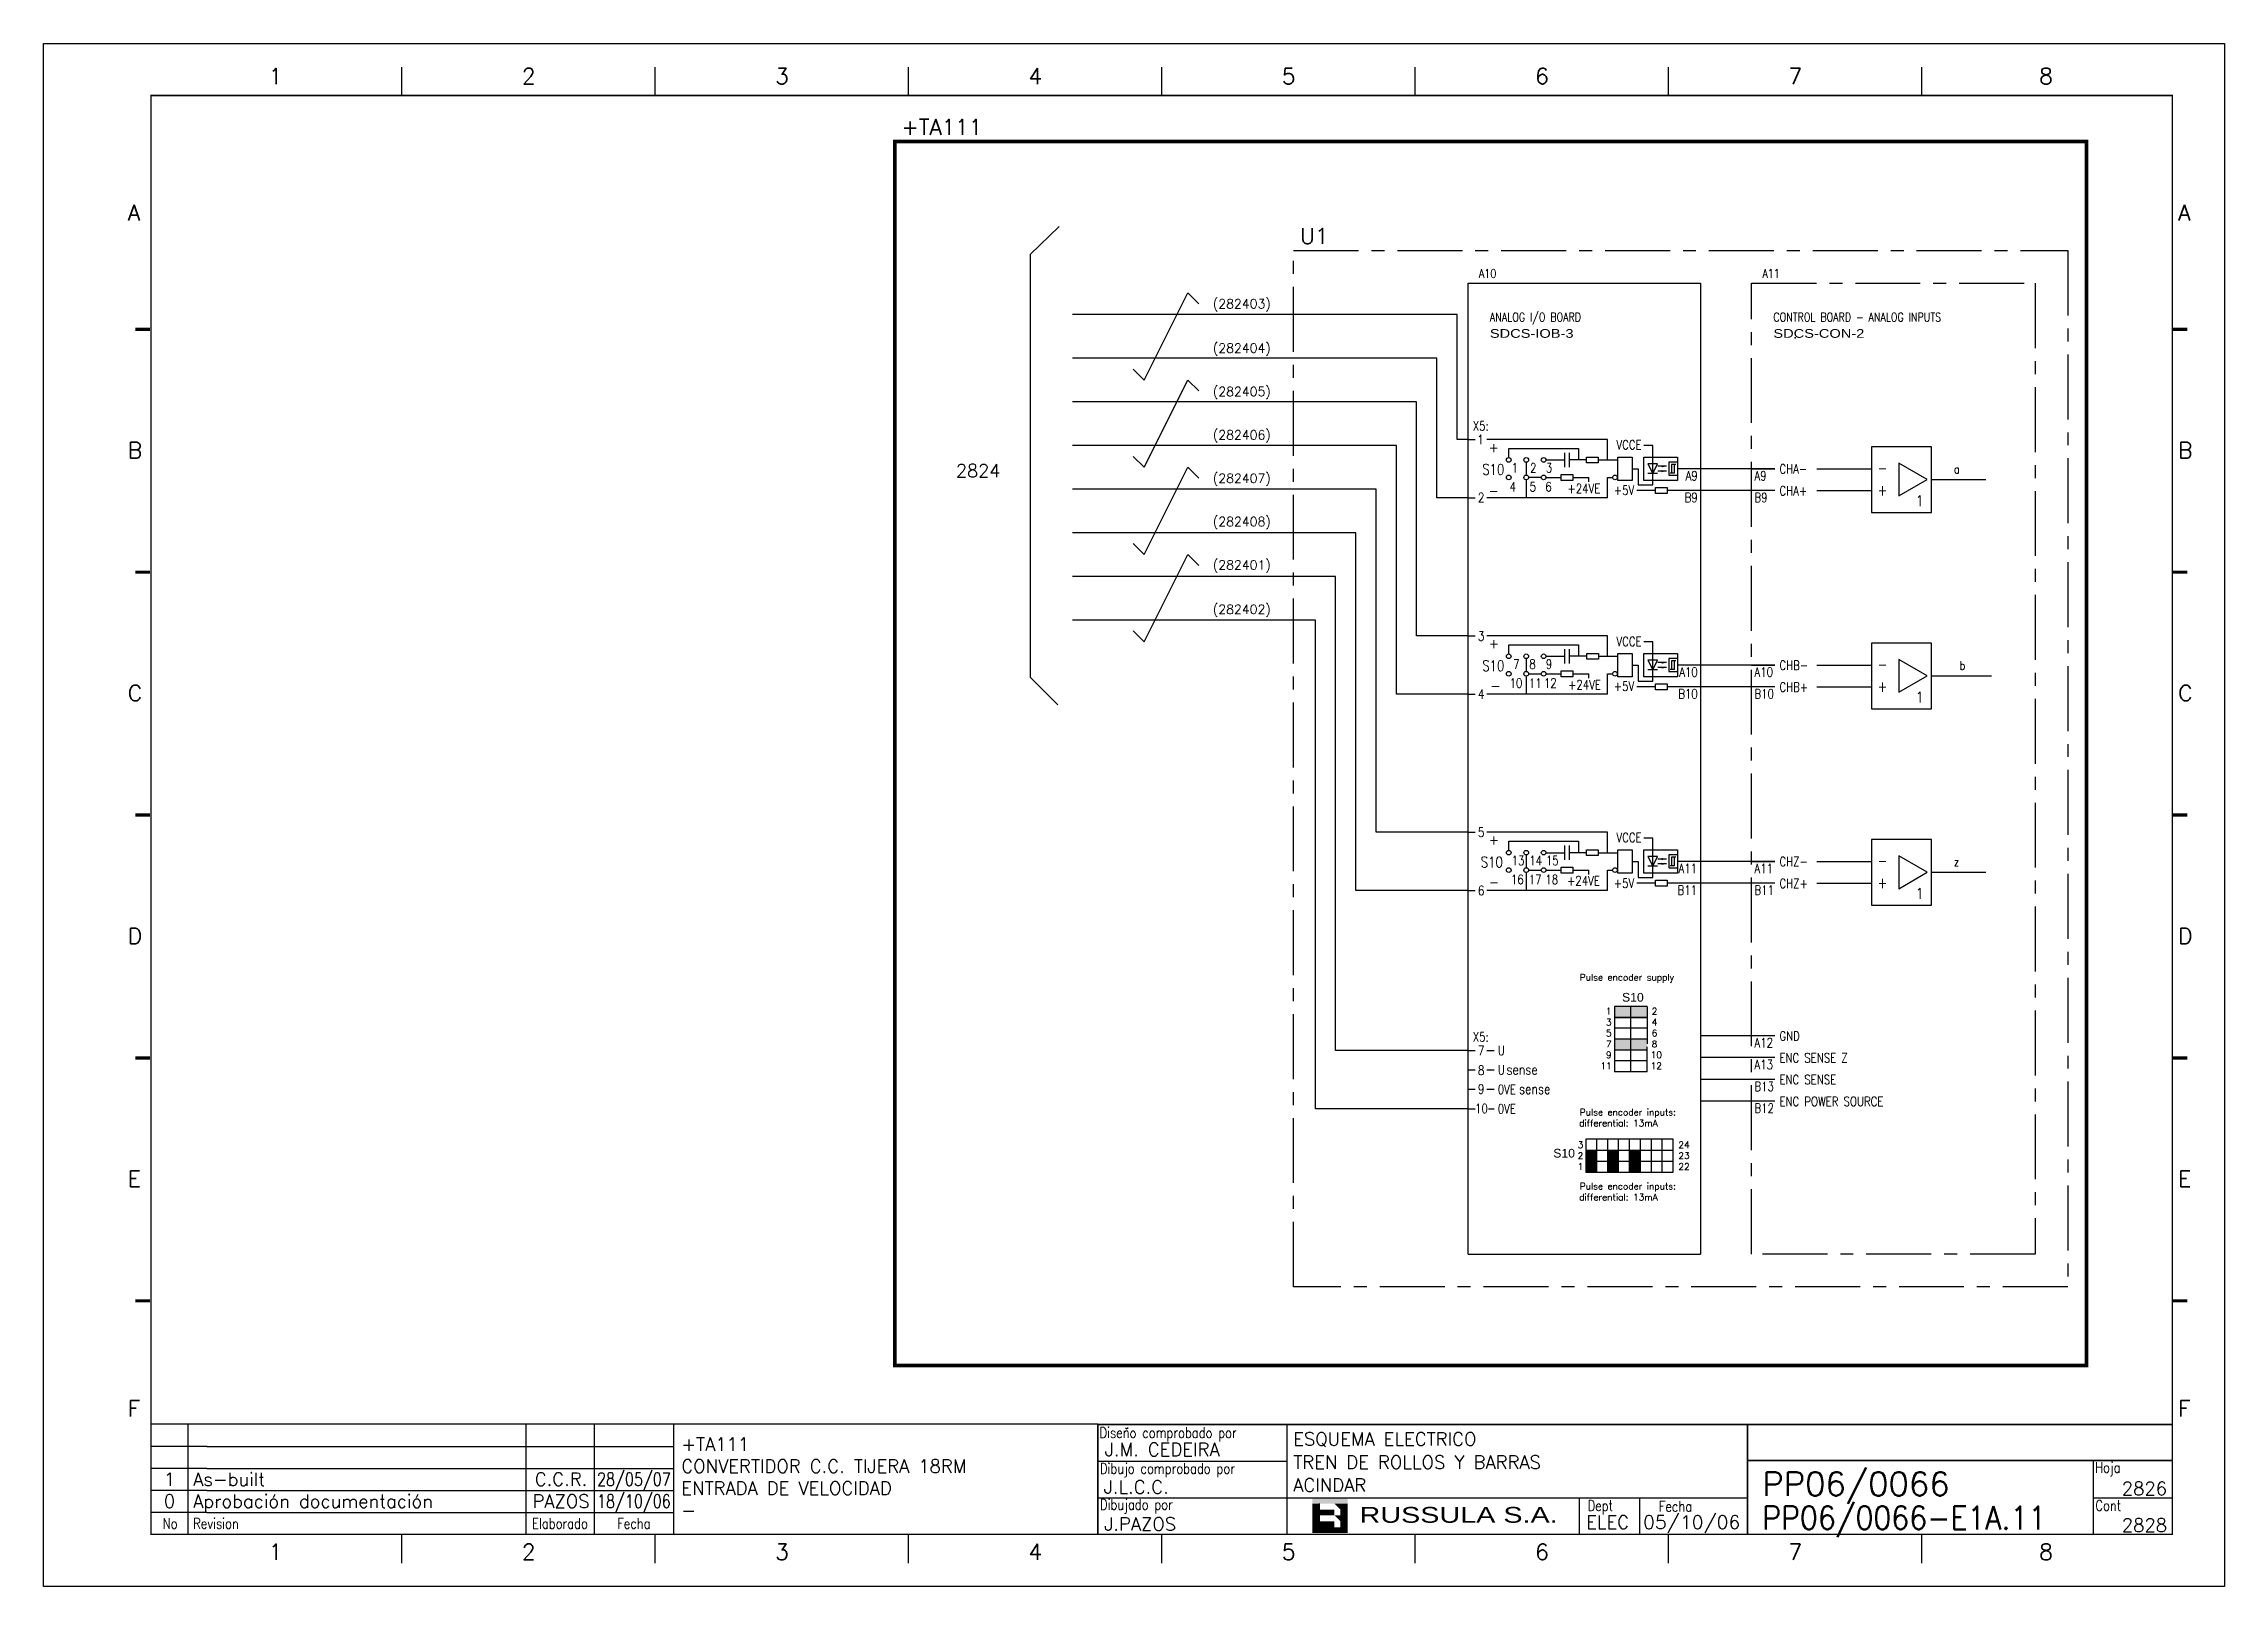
# Model space of a CAD drawing. Extents: x -4 to 416, y -4762 to 287.
# Drawn here: x -3.7 to 416.3, y -3871.2 to -3574.2 of the extents above; entities that cross this region are included whole.
import ezdxf
from ezdxf.enums import TextEntityAlignment as Align

# ---------------------------------------------------------------- set-up
doc = ezdxf.new("R2010")
doc.units = 0
doc.header["$LTSCALE"] = 10
doc.header["$MEASUREMENT"] = 0
doc.linetypes.add('CENTER', pattern=[2, 1.25, -0.25, 0.25, -0.25])
doc.linetypes.add('DASHDOT', pattern=[1, 0.5, -0.25, 0, -0.25])
for name, color, linetype in [('1', 7, 'CONTINUOUS'), ('10', 5, 'CONTINUOUS'), ('2', 7, 'CONTINUOUS'), ('25', 3, 'CONTINUOUS'), ('25PK', 4, 'CENTER'), ('35', 2, 'CONTINUOUS'), ('DIBUJO', 7, 'CONTINUOUS'), ('NODE', 7, 'CONTINUOUS')]:
    doc.layers.add(name, color=color, linetype=linetype)
doc.styles.add('ABBSTYLE', font='ROMANS.SHX', dxfattribs={"width": 0.8})
doc.styles.add('HELV', font='HELVBLD.SHX', dxfattribs={"width": 1.2})
doc.styles.add('HELVETICA', font='HELV.SHX')
doc.styles.add('LABEL', font='SIMPLEX', dxfattribs={"width": 0.8, "height": 4})
doc.styles.add('ROMANS', font='romans')
doc.styles.get("Standard").update_dxf_attribs({"font": 'simplex'})

msp = doc.modelspace()

# ---------------------------------------------------------------- texts
at = {"layer": '2', "color": 6}
for s, height, p in [('+TA111', 3.024, (161.52, -3591.81)), ('U1', 3.024, (238.32, -3612.81)), ('(282403)', 1.764, (221.5, -3625.2)), ('(282404)', 1.764, (221.5, -3633.74)), ('(282405)', 1.764, (221.5, -3642.09)), ('(282406)', 1.764, (221.5, -3650.44)), ('(282407)', 1.764, (221.5, -3658.79)), ('(282408)', 1.764, (221.5, -3667.13)), ('(282401)', 1.764, (221.5, -3675.48)), ('(282402)', 1.764, (221.5, -3684.02))]:
    msp.add_text(s, height=height, dxfattribs=at).set_placement(p)
at = {"layer": '2', "color": 7}
for s, height, style, p in [('Pulse encoder supply', 1.26, 'ROMANS', (292.17, -3754.62)), ('S10', 1.68, 'HELV', (300.32, -3758.67)), ('Pulse encoder inputs:', 1.26, 'ROMANS', (292.17, -3780.58)), ('differential: 13mA', 1.26, 'ROMANS', (292.06, -3782.68)), ('S10', 1.68, 'HELV', (287.08, -3788.69)), ('differential: 13mA', 1.26, 'ROMANS', (292.06, -3796.93)), ('Pulse encoder inputs:', 1.26, 'ROMANS', (292.17, -3794.83))]:
    msp.add_text(s, height=height, dxfattribs=dict(at, style=style)).set_placement(p)
at = {"layer": '2', "color": 7, "style": 'ROMANS'}
for s, p in [('3', (297.75, -3762.62)), ('1', (297.75, -3760.52)), ('2', (306.57, -3760.52)), ('4', (306.57, -3762.62)), ('5', (297.75, -3764.72)), ('7', (297.75, -3766.82)), ('8', (306.57, -3766.82)), ('6', (306.57, -3764.72)), ('11', (297.24, -3771.02)), ('9', (297.75, -3768.92)), ('10', (306.91, -3768.92)), ('12', (306.91, -3771.02)), ('3', (292.31, -3786.22)), ('2', (292.31, -3788.32)), ('24', (312.26, -3786.22)), ('23', (312.26, -3788.32)), ('1', (292.31, -3790.42)), ('22', (312.26, -3790.42))]:
    msp.add_text(s, height=1.26, dxfattribs=at).set_placement(p, align=Align.MIDDLE)
at = {"layer": '2', "color": 7, "insert": (172.03, -3655.21), "char_height": 2.5, "width": 15.52, "attachment_point": 1, "style": 'ROMANS'}
msp.add_mtext('{\\C1;2824}', dxfattribs=at)
at = {"layer": '25'}
for s, height, style, width, p in [('A10', 1.68, 'ABBSTYLE', 0.8, (272.76, -3619.32)), ('A11', 1.68, 'ABBSTYLE', 0.8, (327.36, -3619.32)), ('ANALOG I/O BOARD', 1.68, 'ABBSTYLE', 0.8, (274.86, -3627.72)), ('CONTROL BOARD - ANALOG INPUTS', 1.68, 'ABBSTYLE', 0.8, (329.46, -3627.72)), ('SDCS-IOB-3', 1.68, 'HELV', 1.2, (274.86, -3630.87)), ('SDCS-CON-2', 1.68, 'HELV', 1.2, (329.46, -3630.87)), ('S10', 2.061, 'ABBSTYLE', 0.8, (273.4, -3657.23)), ('1', 1.79, 'ABBSTYLE', 0.8, (279.06, -3656.79)), ('2', 1.79, 'ABBSTYLE', 0.8, (282.61, -3656.79)), ('3', 1.79, 'ABBSTYLE', 0.8, (285.64, -3656.79)), ('A9', 1.792, 'ABBSTYLE', 0.8, (325.82, -3658.31)), ('CHA-', 1.792, 'ABBSTYLE', 0.8, (330.63, -3657.01)), ('a', 1.68, 'ABBSTYLE', 0.8, (364.27, -3657)), ('4', 1.79, 'ABBSTYLE', 0.8, (278.65, -3660.43)), ('5', 1.79, 'ABBSTYLE', 0.8, (282.52, -3660.43)), ('6', 1.79, 'ABBSTYLE', 0.8, (285.55, -3660.43)), ('+24VE', 1.792, 'ABBSTYLE', 0.8, (289.81, -3660.77)), ('B9', 1.792, 'ABBSTYLE', 0.8, (325.82, -3662.51)), ('CHA+', 1.792, 'ABBSTYLE', 0.8, (330.63, -3661.21)), ('S10', 2.061, 'ABBSTYLE', 0.8, (273.4, -3695.03)), ('7', 1.79, 'ABBSTYLE', 0.8, (279.34, -3694.59)), ('8', 1.79, 'ABBSTYLE', 0.8, (282.46, -3694.59)), ('9', 1.79, 'ABBSTYLE', 0.8, (285.64, -3694.59)), ('A10', 1.792, 'ABBSTYLE', 0.8, (325.82, -3696.11)), ('CHB-', 1.792, 'ABBSTYLE', 0.8, (330.63, -3694.81)), ('b', 1.68, 'ABBSTYLE', 0.8, (365.32, -3694.8)), ('10', 1.792, 'ABBSTYLE', 0.8, (278.65, -3698.23)), ('11', 1.792, 'ABBSTYLE', 0.8, (282.36, -3698.23)), ('12', 1.792, 'ABBSTYLE', 0.8, (285.27, -3698.23)), ('+24VE', 1.792, 'ABBSTYLE', 0.8, (289.93, -3698.55)), ('B10', 1.792, 'ABBSTYLE', 0.8, (325.82, -3700.31)), ('CHB+', 1.792, 'ABBSTYLE', 0.8, (330.63, -3699.01)), ('S10', 2.061, 'ABBSTYLE', 0.8, (273.12, -3732.83)), ('13', 1.792, 'ABBSTYLE', 0.8, (279.06, -3732.39)), ('14', 1.792, 'ABBSTYLE', 0.8, (282.46, -3732.39)), ('15', 1.792, 'ABBSTYLE', 0.8, (285.64, -3732.39)), ('A11', 1.792, 'ABBSTYLE', 0.8, (325.82, -3733.91)), ('CHZ-', 1.792, 'ABBSTYLE', 0.8, (330.63, -3732.61)), ('z', 1.68, 'ABBSTYLE', 0.8, (364.27, -3732.6)), ('16', 1.792, 'ABBSTYLE', 0.8, (278.93, -3736.03)), ('17', 1.792, 'ABBSTYLE', 0.8, (282.36, -3736.03)), ('18', 1.792, 'ABBSTYLE', 0.8, (285.55, -3736.03)), ('+24VE', 1.792, 'ABBSTYLE', 0.8, (289.73, -3736.28)), ('B11', 1.792, 'ABBSTYLE', 0.8, (325.82, -3738.11)), ('CHZ+', 1.792, 'ABBSTYLE', 0.8, (330.63, -3736.81)), ('U', 1.79, 'ABBSTYLE', 0.8, (276.38, -3768.99)), ('A12', 1.792, 'ABBSTYLE', 0.8, (325.82, -3767.48)), ('GND', 1.792, 'ABBSTYLE', 0.8, (330.63, -3766.18)), ('U', 1.79, 'ABBSTYLE', 0.8, (276.38, -3772.72)), ('sense', 1.971, 'ABBSTYLE', 0.8, (278.06, -3772.72)), ('A13', 1.792, 'ABBSTYLE', 0.8, (325.82, -3771.68)), ('ENC SENSE Z', 1.792, 'ABBSTYLE', 0.8, (330.63, -3770.38)), ('0VE', 1.792, 'ABBSTYLE', 0.8, (276.38, -3776.46)), ('sense', 1.971, 'ABBSTYLE', 0.8, (280.49, -3776.46)), ('B13', 1.792, 'ABBSTYLE', 0.8, (325.82, -3775.88)), ('ENC SENSE', 1.792, 'ABBSTYLE', 0.8, (330.63, -3774.58)), ('0VE', 1.792, 'ABBSTYLE', 0.8, (276.38, -3780.2)), ('B12', 1.792, 'ABBSTYLE', 0.8, (325.82, -3780.08)), ('ENC POWER SOURCE', 1.792, 'ABBSTYLE', 0.8, (330.63, -3778.78))]:
    msp.add_text(s, height=height, dxfattribs=dict(at, style=style, width=width)).set_placement(p)
at = {"layer": '25', "style": 'ABBSTYLE', "width": 0.8}
for s, p in [('X5:', (274.64, -3648.73)), ('VCCE', (304.09, -3652.36)), ('A9', (314.9, -3658.31)), ('+5V', (302.67, -3661.11)), ('B9', (314.9, -3662.51)), ('VCCE', (304.09, -3690.24)), ('A10', (314.9, -3696.11)), ('+5V', (302.67, -3698.85)), ('B10', (314.9, -3700.31)), ('VCCE', (304.09, -3727.96)), ('A11', (314.76, -3733.91)), ('+5V', (302.67, -3736.77)), ('B11', (314.76, -3738.11)), ('X5:', (274.64, -3766.35))]:
    msp.add_text(s, height=1.792, dxfattribs=at).set_placement(p, align=Align.RIGHT)
for s, height, p in [('1', 1.79, (273.04, -3651.37)), ('2', 1.79, (273.18, -3662.5)), ('3', 1.79, (273.18, -3689.19)), ('4', 1.79, (273.18, -3700.35)), ('5', 1.79, (273.18, -3726.95)), ('6', 1.79, (273.18, -3738.16)), ('7', 1.79, (273.18, -3768.99)), ('8', 1.79, (273.18, -3772.77)), ('9', 1.79, (273.18, -3776.39)), ('10', 1.792, (273.24, -3780.13))]:
    msp.add_text(s, height=height, dxfattribs=at).set_placement(p, align=Align.CENTER)
at = {"layer": '25', "style": 'ABBSTYLE'}
for s, p in [('+', (274.6, -3652.89)), ('-', (274.6, -3661.23)), ('+', (274.66, -3690.63)), ('-', (274.94, -3698.75)), ('+', (274.65, -3728.43)), ('-', (274.65, -3736.55))]:
    msp.add_text(s, height=1.79, dxfattribs=at).set_placement(p)
at = {"layer": '25', "color": 7, "style": 'ABBSTYLE', "width": 0.8}
for s, p in [('-', (349.57, -3657)), ('+', (349.57, -3661.2)), ('1', (356.92, -3663.3)), ('-', (349.57, -3694.8)), ('+', (349.57, -3699)), ('1', (356.92, -3701.1)), ('-', (349.57, -3732.6)), ('+', (349.57, -3736.8)), ('1', (356.92, -3738.9))]:
    msp.add_text(s, height=2.1, dxfattribs=at).set_placement(p)

# ---------------------------------------------------------------- blocks, each defined once
blk = doc.blocks.new('NOD', base_point=(237.5, 170))
at = {"layer": 'NODE'}
blk.add_point((237.5, 170), dxfattribs=at)
blk = doc.blocks.new('newcajec')
at = {"layer": '1'}
for p, q in [((179.4, 20.85), (0.13, 20.85)), ((7, 20.85), (7, 0)), ((71, 20.85), (71, 0)), ((84, 20.85), (84, 0.09)), ((99, 20.85), (99, 0)), ((215.2, 20.8), (215.2, 0)), ((10.6, 16.64), (0, 16.64)), ((10.6, 16.64), (99, 16.64)), ((184.64, 20.18), (184.81, 20.01)), ((184.81, 20.01), (185.18, 20.25)), ((10.6, 12.48), (0, 12.48)), ((10.6, 12.48), (99, 12.48)), ((179.4, 13.87), (215.2, 13.87)), ((368, 14.06), (368, 0)), ((10.6, 8.32), (0, 8.32)), ((10.6, 8.32), (99, 8.32)), ((10.6, 4.16), (0, 4.16)), ((10.6, 4.16), (99, 4.16)), ((179.4, 6.93), (267.63, 6.93)), ((267.63, 6.93), (302.5, 6.93)), ((270.63, 6.91), (270.63, 0)), ((282.07, 6.93), (282.07, 0)), ((368, 6.93), (383, 6.93))]:
    blk.add_line(p, q, dxfattribs=at)
for points in [[(47.5, 272.5, 0.3, 0.3, 0), (47.5, 277.91, 0.3, 0.3, 0)], [(95.5, 272.5, 0.3, 0.3, 0), (95.5, 277.91, 0.3, 0.3, 0)], [(143.5, 272.5, 0.3, 0.3, 0), (143.5, 277.91, 0.3, 0.3, 0)], [(191.5, 272.5, 0.3, 0.3, 0), (191.5, 277.91, 0.3, 0.3, 0)], [(239.5, 272.5, 0.3, 0.3, 0), (239.5, 277.91, 0.3, 0.3, 0)], [(287.5, 272.5, 0.3, 0.3, 0), (287.5, 277.91, 0.3, 0.3, 0)], [(335.5, 272.5, 0.3, 0.3, 0), (335.5, 277.91, 0.3, 0.3, 0)], [(-2.99, 228.23, 0.6, 0.6, 0), (-0.18, 228.23, 0.6, 0.6, 0)], [(383.01, 228.23, 0.6, 0.6, 0), (385.82, 228.23, 0.6, 0.6, 0)], [(-2.99, 182.23, 0.6, 0.6, 0), (-0.18, 182.23, 0.6, 0.6, 0)], [(383.01, 182.23, 0.6, 0.6, 0), (385.82, 182.23, 0.6, 0.6, 0)], [(-2.99, 136.23, 0.6, 0.6, 0), (-0.18, 136.23, 0.6, 0.6, 0)], [(383.01, 136.23, 0.6, 0.6, 0), (385.82, 136.23, 0.6, 0.6, 0)], [(-2.99, 90.23, 0.6, 0.6, 0), (-0.18, 90.23, 0.6, 0.6, 0)], [(383.01, 90.23, 0.6, 0.6, 0), (385.82, 90.23, 0.6, 0.6, 0)], [(-2.99, 44.23, 0.6, 0.6, 0), (-0.18, 44.23, 0.6, 0.6, 0)], [(383.01, 44.23, 0.6, 0.6, 0), (385.82, 44.23, 0.6, 0.6, 0)], [(383, 20.8, 0.3, 0.3, 0), (179.4, 20.8, 0.3, 0.3, 0), (179.4, 0, 0.3, 0.3, 0)], [(302.5, 20.8, 0.3, 0.3, 0), (302.5, 0, 0.3, 0.3, 0)], [(302.5, 14, 0.3, 0.3, 0), (383, 14, 0.3, 0.3, 0)], [(47.5, -5.5, 0.3, 0.3, 0), (47.5, -0.09, 0.3, 0.3, 0)], [(95.5, -5.5, 0.3, 0.3, 0), (95.5, -0.09, 0.3, 0.3, 0)], [(143.5, -5.5, 0.3, 0.3, 0), (143.5, -0.09, 0.3, 0.3, 0)], [(191.5, -5.5, 0.3, 0.3, 0), (191.5, -0.09, 0.3, 0.3, 0)], [(239.5, -5.5, 0.3, 0.3, 0), (239.5, -0.09, 0.3, 0.3, 0)], [(287.5, -5.5, 0.3, 0.3, 0), (287.5, -0.09, 0.3, 0.3, 0)], [(335.5, -5.5, 0.3, 0.3, 0), (335.5, -0.09, 0.3, 0.3, 0)]]:
    blk.add_lwpolyline(points, format="xyseb", dxfattribs=at)
at = {"layer": '1', "const_width": 0.3}
blk.add_lwpolyline([(0, 0), (0, 272.5), (383, 272.5), (383, 0)], close=True, dxfattribs=at)
at = {"layer": '2', "color": 14}
for p, q in [((221.42, 4.69), (221.42, 5.81)), ((221.42, 2.47), (221.42, 3.58))]:
    blk.add_line(p, q, dxfattribs=at)
for points in [[(220.05, 5.81), (220.05, 6.92), (226.74, 5.81), (226.74, 6.92)], [(221.42, 2.47), (220.05, 2.47), (221.42, 5.81), (220.05, 5.81)], [(221.42, 4.69), (224.25, 4.69), (221.42, 3.58), (224.25, 3.58)], [(224.25, 5.81), (225.37, 5.81), (225.37, 4.69)], [(225.37, 5.81), (226.74, 5.81), (225.37, 1.35), (226.74, 1.35)], [(224.25, 0.24), (224.25, 2.47), (220.05, 0.24), (220.05, 2.47)], [(224.25, 3.58), (225.37, 3.58), (225.37, 2.47)], [(226.74, 1.35), (226.74, 0.24), (224.25, 1.35), (224.25, 0.24)]]:
    blk.add_solid(points, dxfattribs=at)
at = {"layer": '1', "style": 'ROMANS'}
for s, p in [('1', (22.29, 274.68)), ('2', (70.29, 274.68)), ('3', (118.29, 274.68)), ('4', (166.29, 274.68)), ('5', (214.29, 274.68)), ('6', (262.29, 274.68)), ('7', (310.29, 274.68)), ('8', (357.79, 274.68)), ('A', (-4.37, 248.84)), ('A', (384.13, 248.84)), ('B', (-4.37, 203.84)), ('B', (384.13, 203.84)), ('C', (-4.37, 157.84)), ('C', (384.13, 157.84)), ('D', (-4.37, 111.84)), ('D', (384.13, 111.84)), ('E', (-4.37, 65.84)), ('E', (384.13, 65.84)), ('F', (-4.37, 22.34)), ('F', (384.13, 22.34)), ('1', (22.29, -4.82)), ('2', (70.29, -4.82)), ('3', (118.29, -4.82)), ('4', (166.29, -4.82)), ('5', (214.29, -4.82)), ('6', (262.29, -4.82)), ('7', (310.29, -4.82)), ('8', (357.79, -4.82))]:
    blk.add_text(s, height=3, dxfattribs=at).set_placement(p)
at = {"layer": '1', "style": 'LABEL', "width": 0.8}
for s, p in [('Diseno comprobado por', (179.73, 18.27)), ('Dibujo comprobado por', (179.81, 11.47)), ('Hoja', (368.38, 11.66)), ('Dibujado por', (179.83, 4.64)), ('Fecha', (285.71, 4.3)), ('Cont', (368.43, 4.46)), ('No', (2.23, 1.05)), ('Revision', (8, 1.05))]:
    blk.add_text(s, height=2, dxfattribs=at).set_placement(p)
for s, p in [('Dept', (274.61, 4.44)), ('Elaborado', (77.5, 1.05)), ('Fecha', (91.5, 1.05))]:
    blk.add_text(s, height=2, dxfattribs=at).set_placement(p, align=Align.CENTER)
at = {"layer": '10', "style": 'ROMANS'}
for tag, p in [('REV41', (3.5, 18.74)), ('REV43', (77.7, 18.74)), ('REV31', (3.5, 14.58)), ('REV33', (77.7, 14.58)), ('REV21', (3.5, 10.42)), ('REV23', (77.7, 10.42)), ('REV11', (3.5, 6.27)), ('REV13', (77.7, 6.27))]:
    blk.add_attdef(tag, text='', height=2.5, dxfattribs=at).set_placement(p, align=Align.MIDDLE)
for tag, p, height in [('REV42', (8, 17.49), 2.5), ('SHEETNAME1', (100.5, 15.83), 2.5), ('DESIGNCHECK', (180.74, 14.83), 2.5), ('DOCUMENTTYPE', (216.43, 16.8), 2.5), ('NOTA', (305.32, 15.8), 3), ('REV32', (8, 13.33), 2.5), ('SHEETNAME2', (100.5, 11.67), 2.5), ('OBJECT', (216.43, 12.4), 2.5), ('REV22', (8, 9.17), 2.5), ('SHEETNAME3', (100.5, 7.51), 2.5), ('DRAWINGCHECK', (180.53, 7.71), 2.5), ('CUSTOMER', (216.43, 8.08), 2.5), ('ORDER', (305.32, 7.3), 4.5), ('REV12', (8, 5.01), 2.5), ('SHEETNAME4', (100.5, 3.35), 2.5), ('DOCUMENT_ID', (305.32, 0.93), 4.4), ('USER', (180.63, 0.71), 2.5), ('DEPARTMENT', (271.93, 1.05), 2.5)]:
    blk.add_attdef(tag, p, '', height=height, dxfattribs=at)
for tag, width, p, p2 in [('REV44', 1.221199, (84.53, 17.49), (98.48, 17.49)), ('REV34', 1.221199, (84.53, 13.33), (98.48, 13.33)), ('REV24', 1.221199, (84.53, 9.17), (98.48, 9.17)), ('REV14', 1.221199, (84.53, 5.01), (98.48, 5.01)), ('CREATED2', 7.039915, (282.71, 1.05), (301.14, 1.05))]:
    blk.add_attdef(tag, text='', height=2.5, dxfattribs=dict(at, width=width)).set_placement(p, p2, align=Align.FIT)
for tag, p in [('SHEET', (382, 7.43)), ('NEXTSHEET', (382, 0.5))]:
    blk.add_attdef(tag, text='', height=2.5, dxfattribs=at).set_placement(p, align=Align.RIGHT)
at = {"layer": 'DIBUJO', "color": 14, "style": 'HELVETICA', "width": 1.3}
blk.add_text('RUSSULA S.A.', height=3, dxfattribs=at).set_placement((229, 2.19))

# ---------------------------------------------------------------- linework, layer by layer
at = {"layer": '2', "color": 7}
for p, q in [((191.89, -3609.45), (186.32, -3614.81)), ((186.32, -3614.81), (186.32, -3696.19)), ((208.29, -3639), (216.69, -3622.2)), ((216.69, -3622.2), (218.79, -3624.3)), ((268.56, -3626.4), (194.46, -3626.4)), ((268.56, -3650.47), (268.56, -3626.4)), ((264.66, -3634.8), (194.46, -3634.8)), ((206.19, -3636.9), (208.29, -3639)), ((264.66, -3661.67), (264.66, -3634.8)), ((208.29, -3655.8), (216.69, -3639)), ((216.69, -3639), (218.79, -3641.1)), ((260.76, -3643.2), (194.46, -3643.2)), ((260.76, -3688.27), (260.76, -3643.2)), ((256.86, -3651.6), (194.46, -3651.6)), ((206.19, -3653.7), (208.29, -3655.8)), ((256.86, -3699.47), (256.86, -3651.6)), ((270.66, -3650.47), (268.56, -3650.47)), ((208.29, -3672.6), (216.69, -3655.8)), ((216.69, -3655.8), (218.79, -3657.9)), ((337.86, -3656.07), (348.36, -3656.07)), ((252.96, -3660), (194.46, -3660)), ((252.96, -3726.07), (252.96, -3660)), ((270.66, -3661.67), (264.66, -3661.67)), ((337.86, -3660.27), (348.36, -3660.27)), ((249.06, -3668.4), (194.46, -3668.4)), ((206.19, -3670.5), (208.29, -3672.6)), ((249.06, -3737.27), (249.06, -3668.4)), ((208.29, -3689.4), (216.69, -3672.6)), ((216.69, -3672.6), (218.79, -3674.7)), ((245.16, -3676.8), (194.46, -3676.8)), ((245.16, -3768.09), (245.16, -3676.8)), ((241.26, -3685.2), (194.46, -3685.2)), ((206.19, -3687.3), (208.29, -3689.4)), ((241.26, -3779.29), (241.26, -3685.2)), ((270.66, -3688.27), (260.76, -3688.27)), ((337.86, -3693.87), (348.36, -3693.87)), ((186.32, -3696.19), (191.68, -3701.55)), ((270.66, -3699.47), (256.86, -3699.47)), ((337.86, -3698.07), (348.36, -3698.07)), ((270.66, -3726.07), (252.96, -3726.07)), ((337.86, -3731.67), (348.36, -3731.67)), ((270.66, -3737.27), (249.06, -3737.27)), ((337.86, -3735.87), (348.36, -3735.87)), ((298.86, -3759.59), (298.86, -3772.19)), ((305.16, -3759.59), (298.86, -3759.59)), ((305.16, -3759.59), (298.86, -3759.59)), ((298.86, -3761.69), (305.16, -3761.69)), ((305.16, -3761.69), (298.86, -3761.69)), ((302.01, -3772.19), (302.01, -3759.59)), ((305.16, -3759.59), (305.16, -3766.79)), ((305.16, -3763.79), (298.86, -3763.79)), ((305.16, -3765.89), (298.86, -3765.89)), ((305.16, -3772.19), (305.16, -3767.35)), ((270.66, -3768.09), (245.16, -3768.09)), ((305.16, -3767.99), (298.86, -3767.99)), ((305.16, -3770.09), (298.86, -3770.09)), ((305.16, -3772.19), (298.86, -3772.19)), ((270.66, -3779.29), (241.26, -3779.29)), ((310.16, -3785.17), (293.36, -3785.17)), ((293.36, -3785.17), (293.36, -3791.47)), ((293.36, -3787.27), (310.16, -3787.27)), ((295.46, -3791.47), (295.46, -3785.17)), ((297.56, -3791.47), (297.56, -3785.17)), ((299.66, -3791.47), (299.66, -3785.17)), ((301.76, -3791.47), (301.76, -3785.17)), ((303.86, -3791.47), (303.86, -3785.17)), ((305.96, -3791.47), (305.96, -3785.17)), ((308.06, -3791.47), (308.06, -3785.17)), ((310.16, -3791.47), (310.16, -3785.17)), ((293.36, -3789.37), (310.16, -3789.37)), ((293.36, -3791.47), (310.16, -3791.47))]:
    msp.add_line(p, q, dxfattribs=at)
at = {"layer": '2', "color": 3, "linetype": 'DASHDOT'}
msp.add_lwpolyline([(160.26, -3593.07, 0.706, 0.706, 0), (389.76, -3593.07, 0.706, 0.706, 0), (389.76, -3828.69, 0.706, 0.706, 0), (160.26, -3828.69, 0.706, 0.706, 0), (160.26, -3593.07, 0.706, 0.706, 0)], format="xyseb", dxfattribs=at)
at = {"layer": '2', "color": 7}
for points in [[(298.86, -3761.69), (305.16, -3761.69), (298.86, -3759.59), (305.16, -3759.59)], [(298.86, -3767.99), (305.16, -3767.99), (298.86, -3765.89), (305.16, -3765.89)], [(293.36, -3787.27), (293.36, -3791.47), (295.46, -3787.27), (295.46, -3791.47)], [(297.56, -3787.27), (297.56, -3791.47), (299.66, -3787.27), (299.66, -3791.47)], [(301.76, -3787.27), (301.76, -3791.47), (303.86, -3787.27), (303.86, -3791.47)]]:
    msp.add_solid(points, dxfattribs=at)
at = {"layer": '25'}
for p, q in [((270.66, -3807.27), (270.66, -3620.37)), ((270.66, -3620.37), (315.46, -3620.37)), ((315.46, -3620.37), (315.46, -3807.27)), ((270.66, -3650.47), (272.06, -3650.47)), ((297.54, -3650.47), (274.3, -3650.47)), ((278.5, -3652.15), (291.94, -3652.15)), ((278.5, -3653.95), (278.5, -3652.15)), ((289.28, -3655.79), (289.28, -3652.99)), ((290.12, -3652.99), (290.12, -3655.79)), ((291.94, -3652.15), (291.94, -3654.39)), ((293.48, -3653.83), (295.72, -3653.83)), ((293.48, -3654.95), (293.48, -3653.83)), ((295.72, -3653.83), (295.72, -3654.95)), ((297.54, -3654.39), (297.54, -3650.47)), ((299.5, -3658.31), (299.5, -3653.83)), ((299.5, -3653.83), (302.3, -3653.83)), ((302.3, -3653.83), (302.3, -3658.31)), ((306.22, -3651.59), (304.54, -3651.59)), ((304.54, -3653.83), (310.98, -3653.83)), ((304.54, -3658.31), (304.54, -3653.83)), ((306.22, -3659.15), (306.22, -3651.59)), ((310.98, -3653.83), (310.98, -3658.31)), ((281.86, -3654.84), (281.86, -3657.31)), ((285.66, -3654.39), (289.28, -3654.39)), ((285.66, -3657.75), (288.58, -3657.75)), ((288.58, -3657.19), (290.82, -3657.19)), ((288.58, -3658.31), (288.58, -3657.19)), ((293.48, -3654.39), (290.12, -3654.39)), ((290.82, -3657.19), (290.82, -3658.31)), ((290.82, -3657.75), (293.9, -3657.75)), ((295.72, -3654.95), (293.48, -3654.95)), ((293.9, -3658.59), (293.9, -3657.75)), ((295.72, -3654.39), (297.54, -3654.39)), ((297.54, -3654.39), (299.5, -3654.39)), ((297.54, -3657.75), (298.51, -3657.75)), ((297.54, -3661.67), (297.54, -3657.75)), ((302.3, -3656.07), (303.42, -3656.07)), ((303.42, -3656.07), (303.42, -3659.15)), ((305.28, -3655.14), (306.22, -3657.01)), ((307.15, -3655.14), (305.28, -3655.14)), ((307.15, -3657.01), (305.28, -3657.01)), ((306.22, -3657.01), (307.15, -3655.14)), ((308.91, -3655.61), (307.22, -3655.61)), ((308.91, -3656.54), (307.22, -3656.54)), ((309.3, -3654.81), (309.3, -3657.33)), ((310.98, -3654.81), (309.3, -3654.81)), ((309.3, -3657.33), (310.98, -3657.33)), ((310.42, -3656.91), (309.58, -3656.91)), ((309.86, -3655.23), (309.86, -3656.91)), ((310.7, -3655.23), (309.86, -3655.23)), ((310.42, -3656.91), (310.42, -3655.23)), ((329.74, -3656.07), (310.98, -3656.07)), ((325.26, -3656.07), (329.74, -3656.07)), ((270.66, -3661.67), (272.06, -3661.67)), ((297.54, -3661.67), (274.3, -3661.67)), ((281.86, -3658.2), (281.86, -3661.67)), ((290.82, -3658.31), (288.58, -3658.31)), ((302.3, -3658.31), (299.5, -3658.31)), ((306.78, -3660.27), (303.14, -3660.27)), ((303.42, -3659.15), (306.22, -3659.15)), ((310.98, -3658.31), (304.54, -3658.31)), ((306.78, -3659.71), (309.02, -3659.71)), ((306.78, -3660.83), (306.78, -3659.71)), ((309.02, -3660.83), (306.78, -3660.83)), ((309.02, -3659.71), (309.02, -3660.83)), ((329.74, -3660.27), (309.02, -3660.27)), ((270.66, -3688.27), (272.06, -3688.27)), ((297.54, -3688.27), (274.3, -3688.27)), ((278.5, -3689.95), (291.94, -3689.95)), ((278.5, -3691.75), (278.5, -3689.95)), ((289.28, -3693.59), (289.28, -3690.79)), ((290.12, -3690.79), (290.12, -3693.59)), ((291.94, -3689.95), (291.94, -3692.19)), ((293.56, -3692.75), (293.56, -3691.63)), ((293.56, -3691.63), (295.8, -3691.63)), ((295.8, -3691.63), (295.8, -3692.75)), ((297.54, -3692.19), (297.54, -3688.27)), ((299.5, -3691.63), (302.3, -3691.63)), ((299.5, -3696.11), (299.5, -3691.63)), ((302.3, -3691.63), (302.3, -3696.11)), ((306.22, -3689.39), (304.54, -3689.39)), ((304.54, -3691.63), (310.98, -3691.63)), ((304.54, -3696.11), (304.54, -3691.63)), ((306.22, -3696.95), (306.22, -3689.39)), ((310.98, -3691.63), (310.98, -3696.11)), ((281.86, -3692.64), (281.86, -3695.11)), ((281.86, -3695.85), (281.86, -3699.47)), ((285.66, -3692.19), (289.28, -3692.19)), ((285.66, -3695.55), (288.58, -3695.55)), ((288.58, -3694.99), (290.82, -3694.99)), ((288.58, -3696.11), (288.58, -3694.99)), ((293.56, -3692.19), (290.12, -3692.19)), ((290.82, -3694.99), (290.82, -3696.11)), ((290.82, -3695.55), (293.9, -3695.55)), ((295.8, -3692.75), (293.56, -3692.75)), ((293.9, -3696.39), (293.9, -3695.55)), ((295.8, -3692.19), (297.54, -3692.19)), ((297.54, -3692.19), (299.5, -3692.19)), ((297.54, -3699.47), (297.54, -3695.55)), ((297.54, -3695.55), (298.51, -3695.55)), ((302.3, -3693.87), (303.42, -3693.87)), ((303.42, -3693.87), (303.42, -3696.95)), ((307.15, -3692.94), (305.28, -3692.94)), ((305.28, -3692.94), (306.22, -3694.81)), ((307.15, -3694.81), (305.28, -3694.81)), ((306.22, -3694.81), (307.15, -3692.94)), ((308.91, -3693.41), (307.22, -3693.41)), ((308.91, -3694.34), (307.22, -3694.34)), ((310.98, -3692.61), (309.3, -3692.61)), ((309.3, -3692.61), (309.3, -3695.13)), ((309.3, -3695.13), (310.98, -3695.13)), ((310.42, -3694.71), (309.58, -3694.71)), ((310.7, -3693.03), (309.86, -3693.03)), ((309.86, -3693.03), (309.86, -3694.71)), ((310.42, -3694.71), (310.42, -3693.03)), ((329.74, -3693.87), (310.98, -3693.87)), ((325.26, -3693.87), (329.74, -3693.87)), ((270.66, -3699.47), (272.06, -3699.47)), ((297.54, -3699.47), (274.3, -3699.47)), ((290.82, -3696.11), (288.58, -3696.11)), ((302.3, -3696.11), (299.5, -3696.11)), ((306.78, -3698.07), (303.14, -3698.07)), ((303.42, -3696.95), (306.22, -3696.95)), ((310.98, -3696.11), (304.54, -3696.11)), ((306.78, -3697.51), (309.02, -3697.51)), ((306.78, -3698.63), (306.78, -3697.51)), ((309.02, -3698.63), (306.78, -3698.63)), ((309.02, -3697.51), (309.02, -3698.63)), ((329.74, -3698.07), (309.02, -3698.07)), ((270.66, -3726.07), (272.06, -3726.07)), ((297.54, -3726.07), (274.3, -3726.07)), ((278.5, -3727.75), (291.94, -3727.75)), ((278.5, -3729.55), (278.5, -3727.75)), ((289.28, -3731.39), (289.28, -3728.59)), ((290.12, -3728.59), (290.12, -3731.39)), ((291.94, -3727.75), (291.94, -3729.99)), ((293.48, -3730.55), (293.48, -3729.43)), ((293.48, -3729.43), (295.72, -3729.43)), ((295.72, -3729.43), (295.72, -3730.55)), ((297.54, -3729.99), (297.54, -3726.07)), ((299.5, -3733.91), (299.5, -3729.43)), ((299.5, -3729.43), (302.3, -3729.43)), ((302.3, -3729.43), (302.3, -3733.91)), ((306.22, -3727.19), (304.54, -3727.19)), ((304.54, -3733.91), (304.54, -3729.43)), ((304.54, -3729.43), (310.98, -3729.43)), ((306.22, -3734.75), (306.22, -3727.19)), ((310.98, -3729.43), (310.98, -3733.91)), ((281.86, -3730.44), (281.86, -3732.91)), ((285.66, -3729.99), (289.28, -3729.99)), ((285.66, -3733.35), (288.58, -3733.35)), ((288.58, -3732.79), (290.82, -3732.79)), ((288.58, -3733.91), (288.58, -3732.79)), ((293.48, -3729.99), (290.12, -3729.99)), ((290.82, -3732.79), (290.82, -3733.91)), ((290.82, -3733.35), (293.9, -3733.35)), ((295.72, -3730.55), (293.48, -3730.55)), ((293.9, -3734.19), (293.9, -3733.35)), ((295.72, -3729.99), (297.54, -3729.99)), ((297.54, -3729.99), (299.5, -3729.99)), ((297.54, -3737.27), (297.54, -3733.35)), ((297.54, -3733.35), (298.51, -3733.35)), ((302.3, -3731.67), (303.42, -3731.67)), ((303.42, -3731.67), (303.42, -3734.75)), ((305.28, -3730.74), (306.22, -3732.61)), ((307.15, -3730.74), (305.28, -3730.74)), ((307.15, -3732.61), (305.28, -3732.61)), ((306.22, -3732.61), (307.15, -3730.74)), ((308.91, -3731.21), (307.22, -3731.21)), ((308.91, -3732.14), (307.22, -3732.14)), ((310.98, -3730.41), (309.3, -3730.41)), ((309.3, -3730.41), (309.3, -3732.93)), ((309.3, -3732.93), (310.98, -3732.93)), ((310.42, -3732.51), (309.58, -3732.51)), ((309.86, -3730.83), (309.86, -3732.51)), ((310.7, -3730.83), (309.86, -3730.83)), ((310.42, -3732.51), (310.42, -3730.83)), ((329.74, -3731.67), (310.98, -3731.67)), ((325.26, -3731.67), (329.74, -3731.67)), ((270.66, -3737.27), (272.06, -3737.27)), ((297.54, -3737.27), (274.3, -3737.27)), ((281.86, -3733.8), (281.86, -3737.27)), ((290.82, -3733.91), (288.58, -3733.91)), ((302.3, -3733.91), (299.5, -3733.91)), ((306.78, -3735.87), (303.14, -3735.87)), ((303.42, -3734.75), (306.22, -3734.75)), ((310.98, -3733.91), (304.54, -3733.91)), ((306.78, -3736.43), (306.78, -3735.31)), ((306.78, -3735.31), (309.02, -3735.31)), ((309.02, -3736.43), (306.78, -3736.43)), ((309.02, -3735.31), (309.02, -3736.43)), ((329.74, -3735.87), (309.02, -3735.87)), ((329.74, -3765.24), (315.46, -3765.24)), ((270.66, -3768.09), (272.06, -3768.09)), ((274.3, -3768.09), (275.7, -3768.09)), ((329.74, -3769.44), (315.46, -3769.44)), ((270.66, -3771.82), (272.06, -3771.82)), ((270.66, -3775.55), (272.06, -3775.55)), ((274.3, -3771.82), (275.7, -3771.82)), ((274.3, -3775.55), (275.7, -3775.55)), ((329.74, -3773.64), (315.46, -3773.64)), ((270.66, -3779.29), (272.06, -3779.29)), ((274.58, -3779.29), (275.7, -3779.29)), ((329.74, -3777.84), (315.46, -3777.84)), ((270.66, -3807.27), (315.46, -3807.27))]:
    msp.add_line(p, q, dxfattribs=at)
for centre in [(278.5, -3654.39), (281.86, -3654.39), (285.22, -3654.39), (278.5, -3657.75), (281.86, -3657.75), (285.22, -3657.75), (298.96, -3657.75), (278.5, -3692.19), (281.86, -3692.19), (285.22, -3692.19), (278.5, -3695.55), (281.86, -3695.55), (285.22, -3695.55), (298.96, -3695.55), (278.5, -3729.99), (281.86, -3729.99), (285.22, -3729.99), (278.5, -3733.35), (281.86, -3733.35), (285.22, -3733.35), (298.96, -3733.35)]:
    msp.add_circle(centre, 0.448, dxfattribs=at)
for points in [[(307.94, -3655.82), (307.94, -3655.4), (308.91, -3655.61)], [(307.94, -3656.33), (307.94, -3656.75), (308.91, -3656.54)], [(307.94, -3693.62), (307.94, -3693.2), (308.91, -3693.41)], [(307.94, -3694.13), (307.94, -3694.55), (308.91, -3694.34)], [(307.94, -3731.42), (307.94, -3731), (308.91, -3731.21)], [(307.94, -3731.93), (307.94, -3732.35), (308.91, -3732.14)]]:
    msp.add_solid(points, dxfattribs=at)
at = {"layer": '25PK'}
for p, q in [((237.06, -3813.57), (237.06, -3614.07)), ((237.06, -3614.07), (386.16, -3614.07)), ((386.16, -3614.07), (386.16, -3813.57)), ((325.26, -3807.27), (325.26, -3620.37)), ((325.26, -3620.37), (379.86, -3620.37)), ((379.86, -3620.37), (379.86, -3807.27)), ((379.86, -3807.27), (325.26, -3807.27)), ((386.16, -3813.57), (237.06, -3813.57))]:
    msp.add_line(p, q, dxfattribs=at)
at = {"layer": '35', "color": 7}
for p, q in [((348.36, -3651.87), (348.36, -3664.47)), ((359.91, -3651.87), (348.36, -3651.87)), ((359.91, -3664.47), (359.91, -3651.87)), ((359.91, -3658.17), (370.41, -3658.17)), ((348.36, -3664.47), (359.91, -3664.47)), ((348.36, -3689.67), (348.36, -3702.27)), ((359.91, -3689.67), (348.36, -3689.67)), ((359.91, -3702.27), (359.91, -3689.67)), ((359.91, -3695.97), (371.46, -3695.97)), ((348.36, -3702.27), (359.91, -3702.27)), ((348.36, -3727.47), (348.36, -3740.07)), ((359.91, -3727.47), (348.36, -3727.47)), ((359.91, -3740.07), (359.91, -3727.47)), ((359.91, -3733.77), (370.41, -3733.77)), ((348.36, -3740.07), (359.91, -3740.07))]:
    msp.add_line(p, q, dxfattribs=at)
at = {"layer": '35'}
for p, q in [((284.66, -3657.75), (282.42, -3657.75)), ((282.42, -3695.55), (284.66, -3695.55)), ((282.42, -3733.35), (284.66, -3733.35))]:
    msp.add_line(p, q, dxfattribs=at)
at = {"layer": '35', "color": 7}
for points in [[(353.61, -3655.02), (353.61, -3661.32), (359.06, -3658.17)], [(353.61, -3692.82), (353.61, -3699.12), (359.06, -3695.97)], [(353.61, -3730.62), (353.61, -3736.92), (359.06, -3733.77)]]:
    msp.add_lwpolyline(points, close=True, dxfattribs=at)
at = {"layer": 'DIBUJO'}
msp.add_lwpolyline([(-3.68, -3574.24), (416.32, -3574.24), (416.32, -3871.24), (-3.68, -3871.24), (-3.68, -3574.24)], dxfattribs=at)

# ---------------------------------------------------------------- block references
at = {"layer": '2', "color": 7}
ref = msp.add_blockref('newcajec', (17, -3861.22), dxfattribs=dict(at, xscale=1.016442892079965, yscale=1.016442892079965, zscale=1.016442892079965))
ref.add_attrib('REV24', '28/05/07', dxfattribs={"layer": '10', "height": 2.541, "style": 'ROMANS', "width": 0.728168}).set_placement((102.91, -3851.89), (117.1, -3851.89), align=Align.FIT)
ref.add_attrib('SHEETNAME3', 'ENTRADA DE VELOCIDAD ', (119.15, -3853.59), dxfattribs={"layer": '10', "height": 2.5411, "style": 'ROMANS'})
ref.add_attrib('SHEETNAME2', 'CONVERTIDOR C.C. TIJERA 18RM', (119.15, -3849.36), dxfattribs={"layer": '10', "height": 2.5411, "style": 'ROMANS'})
ref.add_attrib('SHEETNAME1', '+TA111', (119.15, -3845.13), dxfattribs={"layer": '10', "height": 2.541, "style": 'ROMANS'})
ref.add_attrib('USER', 'J.PAZOS', (200.6, -3860.5), dxfattribs={"layer": '10', "height": 2.541, "style": 'ROMANS'})
ref.add_attrib('DRAWINGCHECK', 'J.L.C.C.', (200.5, -3853.38), dxfattribs={"layer": '10', "height": 2.541, "style": 'ROMANS'})
ref.add_attrib('DESIGNCHECK', 'J.M. CEDEIRA', (200.71, -3846.14), dxfattribs={"layer": '10', "height": 2.5411, "style": 'ROMANS'})
ref.add_attrib('REV22', 'As-built', (25.13, -3851.89), dxfattribs={"layer": '10', "height": 2.541, "style": 'ROMANS'})
ref.add_attrib('REV12', 'Aprobación documentación', (25.13, -3856.12), dxfattribs={"layer": '10', "height": 2.5411, "style": 'ROMANS'})
ref.add_attrib('REV21', '1', dxfattribs={"layer": '10', "height": 2.54, "style": 'ROMANS'}).set_placement((20.56, -3850.62), align=Align.MIDDLE)
ref.add_attrib('REV11', '0', dxfattribs={"layer": '10', "height": 2.54, "style": 'ROMANS'}).set_placement((20.56, -3854.85), align=Align.MIDDLE)
ref.add_attrib('SHEETNAME4', '-', (119.15, -3857.82), dxfattribs={"layer": '10', "height": 2.54, "style": 'ROMANS'})
ref.add_attrib('REV14', '18/10/06', dxfattribs={"layer": '10', "height": 2.541, "style": 'ROMANS', "width": 0.728168}).set_placement((102.91, -3856.12), (117.1, -3856.12), align=Align.FIT)
ref.add_attrib('REV23', 'C.C.R.', dxfattribs={"layer": '10', "height": 2.541, "style": 'ROMANS'}).set_placement((95.98, -3850.62), align=Align.MIDDLE)
ref.add_attrib('REV13', 'PAZOS', dxfattribs={"layer": '10', "height": 2.541, "style": 'ROMANS'}).set_placement((95.98, -3854.85), align=Align.MIDDLE)
ref.add_attrib('DOCUMENT_ID', 'PP06/0066-E1A.11', (327.34, -3860.27), dxfattribs={"layer": '10', "height": 4.4723, "style": 'ROMANS', "width": 0.9})
ref.add_attrib('ORDER', 'PP06/0066', (327.34, -3853.8), dxfattribs={"layer": '10', "height": 4.574, "style": 'ROMANS'})
ref.add_attrib('CUSTOMER', 'ACINDAR', (236.99, -3853), dxfattribs={"layer": '10', "height": 2.541, "style": 'ROMANS'})
ref.add_attrib('OBJECT', 'TREN DE ROLLOS Y BARRAS', (236.99, -3848.61), dxfattribs={"layer": '10', "height": 2.5411, "style": 'ROMANS'})
ref.add_attrib('DOCUMENTTYPE', 'ESQUEMA ELECTRICO', (236.99, -3844.14), dxfattribs={"layer": '10', "height": 2.5411, "style": 'ROMANS'})
ref.add_attrib('CREATED2', '05/10/06', dxfattribs={"layer": '10', "height": 2.541, "style": 'ROMANS', "width": 0.961976}).set_placement((304.36, -3860.16), (323.1, -3860.16), align=Align.FIT)
ref.add_attrib('DEPARTMENT', 'ELEC', (293.4, -3860.16), dxfattribs={"layer": '10', "height": 2.541, "style": 'ROMANS'})
ref.add_attrib('NEXTSHEET', '2828', dxfattribs={"layer": '10', "height": 2.541, "style": 'ROMANS'}).set_placement((405.28, -3860.71), align=Align.RIGHT)
ref.add_attrib('SHEET', '2826', dxfattribs={"layer": '10', "height": 2.541, "style": 'ROMANS'}).set_placement((405.28, -3853.66), align=Align.RIGHT)
at = {"layer": '2', "xscale": 0.839999999999975, "yscale": 0.839999999999975, "zscale": 0.839999999999975, "rotation": 90}
msp.add_blockref('NOD', (333.66, -3630.87), dxfattribs=at)

msp.set_redraw_order([(e.dxf.handle, doc.entitydb.next_handle()) for e in msp.query("TEXT MTEXT ATTDEF DIMENSION ARC_DIMENSION")])  # texts and dimensions are drawn at this point

doc.saveas('drawing.dxf')
